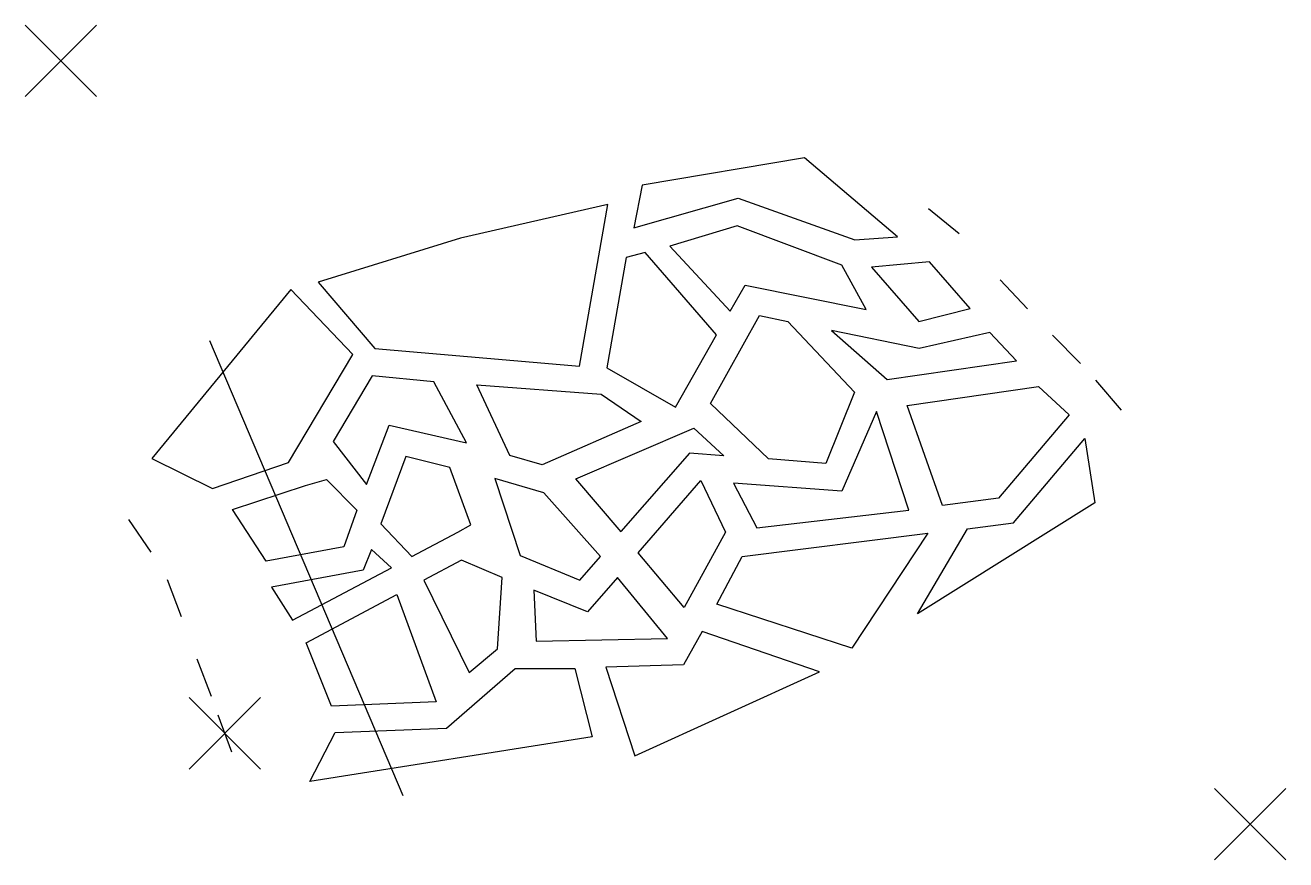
# Model space of a CAD drawing. Extents: x -4893 to 6219, y -5312 to 5800.
# Drawn here: x 634.32 to 669.6, y 229.48 to 252.84 of the extents above; entities that cross this region are included whole.
import ezdxf

# ---------------------------------------------------------------- set-up
doc = ezdxf.new("R2010")
doc.units = 0
doc.header["$LTSCALE"] = 7
doc.header["$PDMODE"] = 3
doc.header["$PDSIZE"] = -1
doc.layers.get('0').update_dxf_attribs({"linetype": 'CONTINUOUS'})
for name, color, linetype in [('ENDPOINT-A', 7, 'CONTINUOUS'), ('ENDPOINT-B', 7, 'CONTINUOUS'), ('ENDPOINT-C', 7, 'CONTINUOUS'), ('ENDPOINT-D', 7, 'CONTINUOUS'), ('POINT', 1, 'CONTINUOUS'), ('PROH', 1, 'CONTINUOUS'), ('STARTPOINT-A', 7, 'CONTINUOUS'), ('STARTPOINT-B', 7, 'CONTINUOUS'), ('STARTPOINT-C', 7, 'CONTINUOUS'), ('STARTPOINT-D', 7, 'CONTINUOUS'), ('WINOL', 1, 'CONTINUOUS'), ('WINUR', 1, 'CONTINUOUS')]:
    doc.layers.add(name, color=color, linetype=linetype)

msp = doc.modelspace()

# ---------------------------------------------------------------- linework, layer by layer
msp.add_circle((663.455, 243.761), 5556)
msp.add_point((639.902, 233.021))
at = {"layer": 'ENDPOINT-A'}
msp.add_lwpolyline([(639.709599, 233.542223), (640.094401, 232.499777)], dxfattribs=at)
at = {"layer": 'ENDPOINT-B'}
msp.add_lwpolyline([(639.120993, 235.101737), (639.519007, 234.064263)], dxfattribs=at)
at = {"layer": 'ENDPOINT-C'}
msp.add_lwpolyline([(638.286993, 237.327737), (638.685007, 236.290263)], dxfattribs=at)
at = {"layer": 'ENDPOINT-D'}
msp.add_lwpolyline([(637.209544, 239.006415), (637.834456, 238.087585)], dxfattribs=at)
at = {"layer": 'POINT', "color": 7}
msp.add_point((639.902, 233.021), dxfattribs=at)
at = {"layer": 'PROH'}
for points in [[(658.731902, 246.91435), (656.125743, 249.128271), (651.587673, 248.364958), (651.349752, 247.165123), (654.27378, 247.999916), (657.538654, 246.832677), (658.731902, 246.91435)], [(650.622461, 247.822574), (646.496732, 246.884473), (642.517435, 245.651632), (644.102984, 243.789496), (649.827529, 243.30203), (650.622461, 247.822574)], [(657.177617, 246.120676), (654.244807, 247.222421), (652.35679, 246.654216), (654.044864, 244.836984), (654.470034, 245.567491), (657.850661, 244.879303), (657.177617, 246.120676)], [(653.665558, 244.178934), (651.666941, 246.475816), (651.140987, 246.340894), (650.591483, 243.251278), (652.515392, 242.149239), (653.665558, 244.178934)], [(659.62429, 246.22002), (658.000507, 246.064183), (659.324755, 244.552091), (659.324755, 244.552091), (660.765682, 244.912665), (659.62429, 246.22002)], [(639.55973, 239.877998), (641.681887, 240.598149), (643.481841, 243.626151), (641.74918, 245.439283), (637.862335, 240.711419), (639.55973, 239.877998)], [(655.66305, 244.545072), (657.526477, 242.568594), (656.72553, 240.575782), (655.123636, 240.706458), (653.493367, 242.255209), (654.867023, 244.712549), (655.66305, 244.545072)], [(656.882814, 244.298998), (658.441845, 242.927954), (662.061216, 243.448714), (661.319691, 244.238977), (659.33409, 243.794126), (656.882814, 244.298998)], [(639.473735, 244.018534), (644.88714, 231.279675)], [(642.938207, 241.189057), (643.87268, 239.988425), (644.503589, 241.64392), (646.670836, 241.149222), (645.756348, 242.860604), (644.02753, 243.025985), (642.938207, 241.189057)], [(646.957813, 242.773892), (650.43399, 242.51088), (651.55247, 241.747221), (648.781451, 240.539137), (647.878006, 240.800283), (646.957813, 242.773892)], [(662.675423, 242.731939), (663.538456, 241.931714), (661.557421, 239.606702), (659.987256, 239.393946), (658.997605, 242.1929), (662.675423, 242.731939)], [(659.046643, 239.266494), (658.14762, 242.029555), (657.177311, 239.803378), (654.139227, 240.019071), (654.798924, 238.769953), (659.046643, 239.266494)], [(650.998901, 238.656936), (649.732731, 240.142363), (653.033548, 241.564645), (653.869321, 240.785102), (652.905549, 240.864603), (650.985007, 238.673236)], [(663.972387, 241.274418), (664.256094, 239.472246), (659.294072, 236.3684), (660.694359, 238.742995), (661.975387, 238.916574), (663.972387, 241.274418)], [(646.788519, 238.854746), (646.19864, 240.457159), (644.965798, 240.767121), (644.266853, 238.883808), (645.133232, 237.965695), (646.423634, 238.653968), (646.788519, 238.854746)], [(640.114111, 239.284582), (642.165859, 239.9533), (642.751312, 240.128499), (643.599373, 239.264008), (643.230214, 238.238132), (641.061339, 237.838648), (640.114111, 239.284582)], [(648.830269, 239.754731), (647.458786, 240.151166), (648.170309, 237.994321), (649.843274, 237.306287), (650.420337, 237.969649), (648.830269, 239.754731)], [(651.476306, 238.074992), (653.222834, 240.098834), (653.916635, 238.654865), (652.761443, 236.545025), (651.476306, 238.074992)], [(659.578157, 238.620581), (657.456987, 235.40318), (653.673251, 236.639195), (654.384661, 237.96576), (659.578157, 238.620581)], [(641.212435, 237.114031), (641.795898, 236.185099), (644.56722, 237.649825), (644.013211, 238.170099), (643.776539, 237.586311), (641.212435, 237.114031)], [(645.472762, 237.30811), (646.739426, 234.718912), (647.531528, 235.387815), (647.531528, 235.387815), (647.666136, 237.380337), (646.529613, 237.865839), (645.472762, 237.30811)], [(648.550773, 237.027145), (648.614146, 235.597313), (652.297978, 235.671413), (650.893012, 237.382086), (650.056093, 236.41913), (648.550773, 237.027145)], [(642.888585, 233.77735), (642.183432, 235.557041), (644.714506, 236.903673), (645.821433, 233.897602), (642.888585, 233.77735)], [(650.56817, 234.872957), (651.377595, 232.391325), (656.546272, 234.740463), (653.266486, 235.870791), (652.743948, 234.941655), (650.56817, 234.872957)], [(649.700445, 234.839606), (650.184124, 232.918217), (642.280308, 231.669052), (642.990728, 233.040916), (646.110588, 233.168836), (648.02723, 234.831184), (649.700445, 234.839606)]]:
    msp.add_lwpolyline(points, dxfattribs=at)
at = {"layer": 'STARTPOINT-A'}
msp.add_lwpolyline([(664.270451, 242.906011), (664.995549, 242.063989)], dxfattribs=at)
at = {"layer": 'STARTPOINT-B'}
msp.add_lwpolyline([(663.073656, 244.16677), (663.852459, 243.372776)], dxfattribs=at)
at = {"layer": 'STARTPOINT-C'}
msp.add_lwpolyline([(661.608475, 245.715836), (662.369525, 244.906164)], dxfattribs=at)
at = {"layer": 'STARTPOINT-D'}
msp.add_lwpolyline([(659.597552, 247.713063), (660.460448, 247.012937)], dxfattribs=at)
at = {"layer": 'WINOL'}
msp.add_point((635.316, 251.841), dxfattribs=at)
at = {"layer": 'WINUR'}
msp.add_point((668.6, 230.481), dxfattribs=at)

doc.saveas('drawing.dxf')
